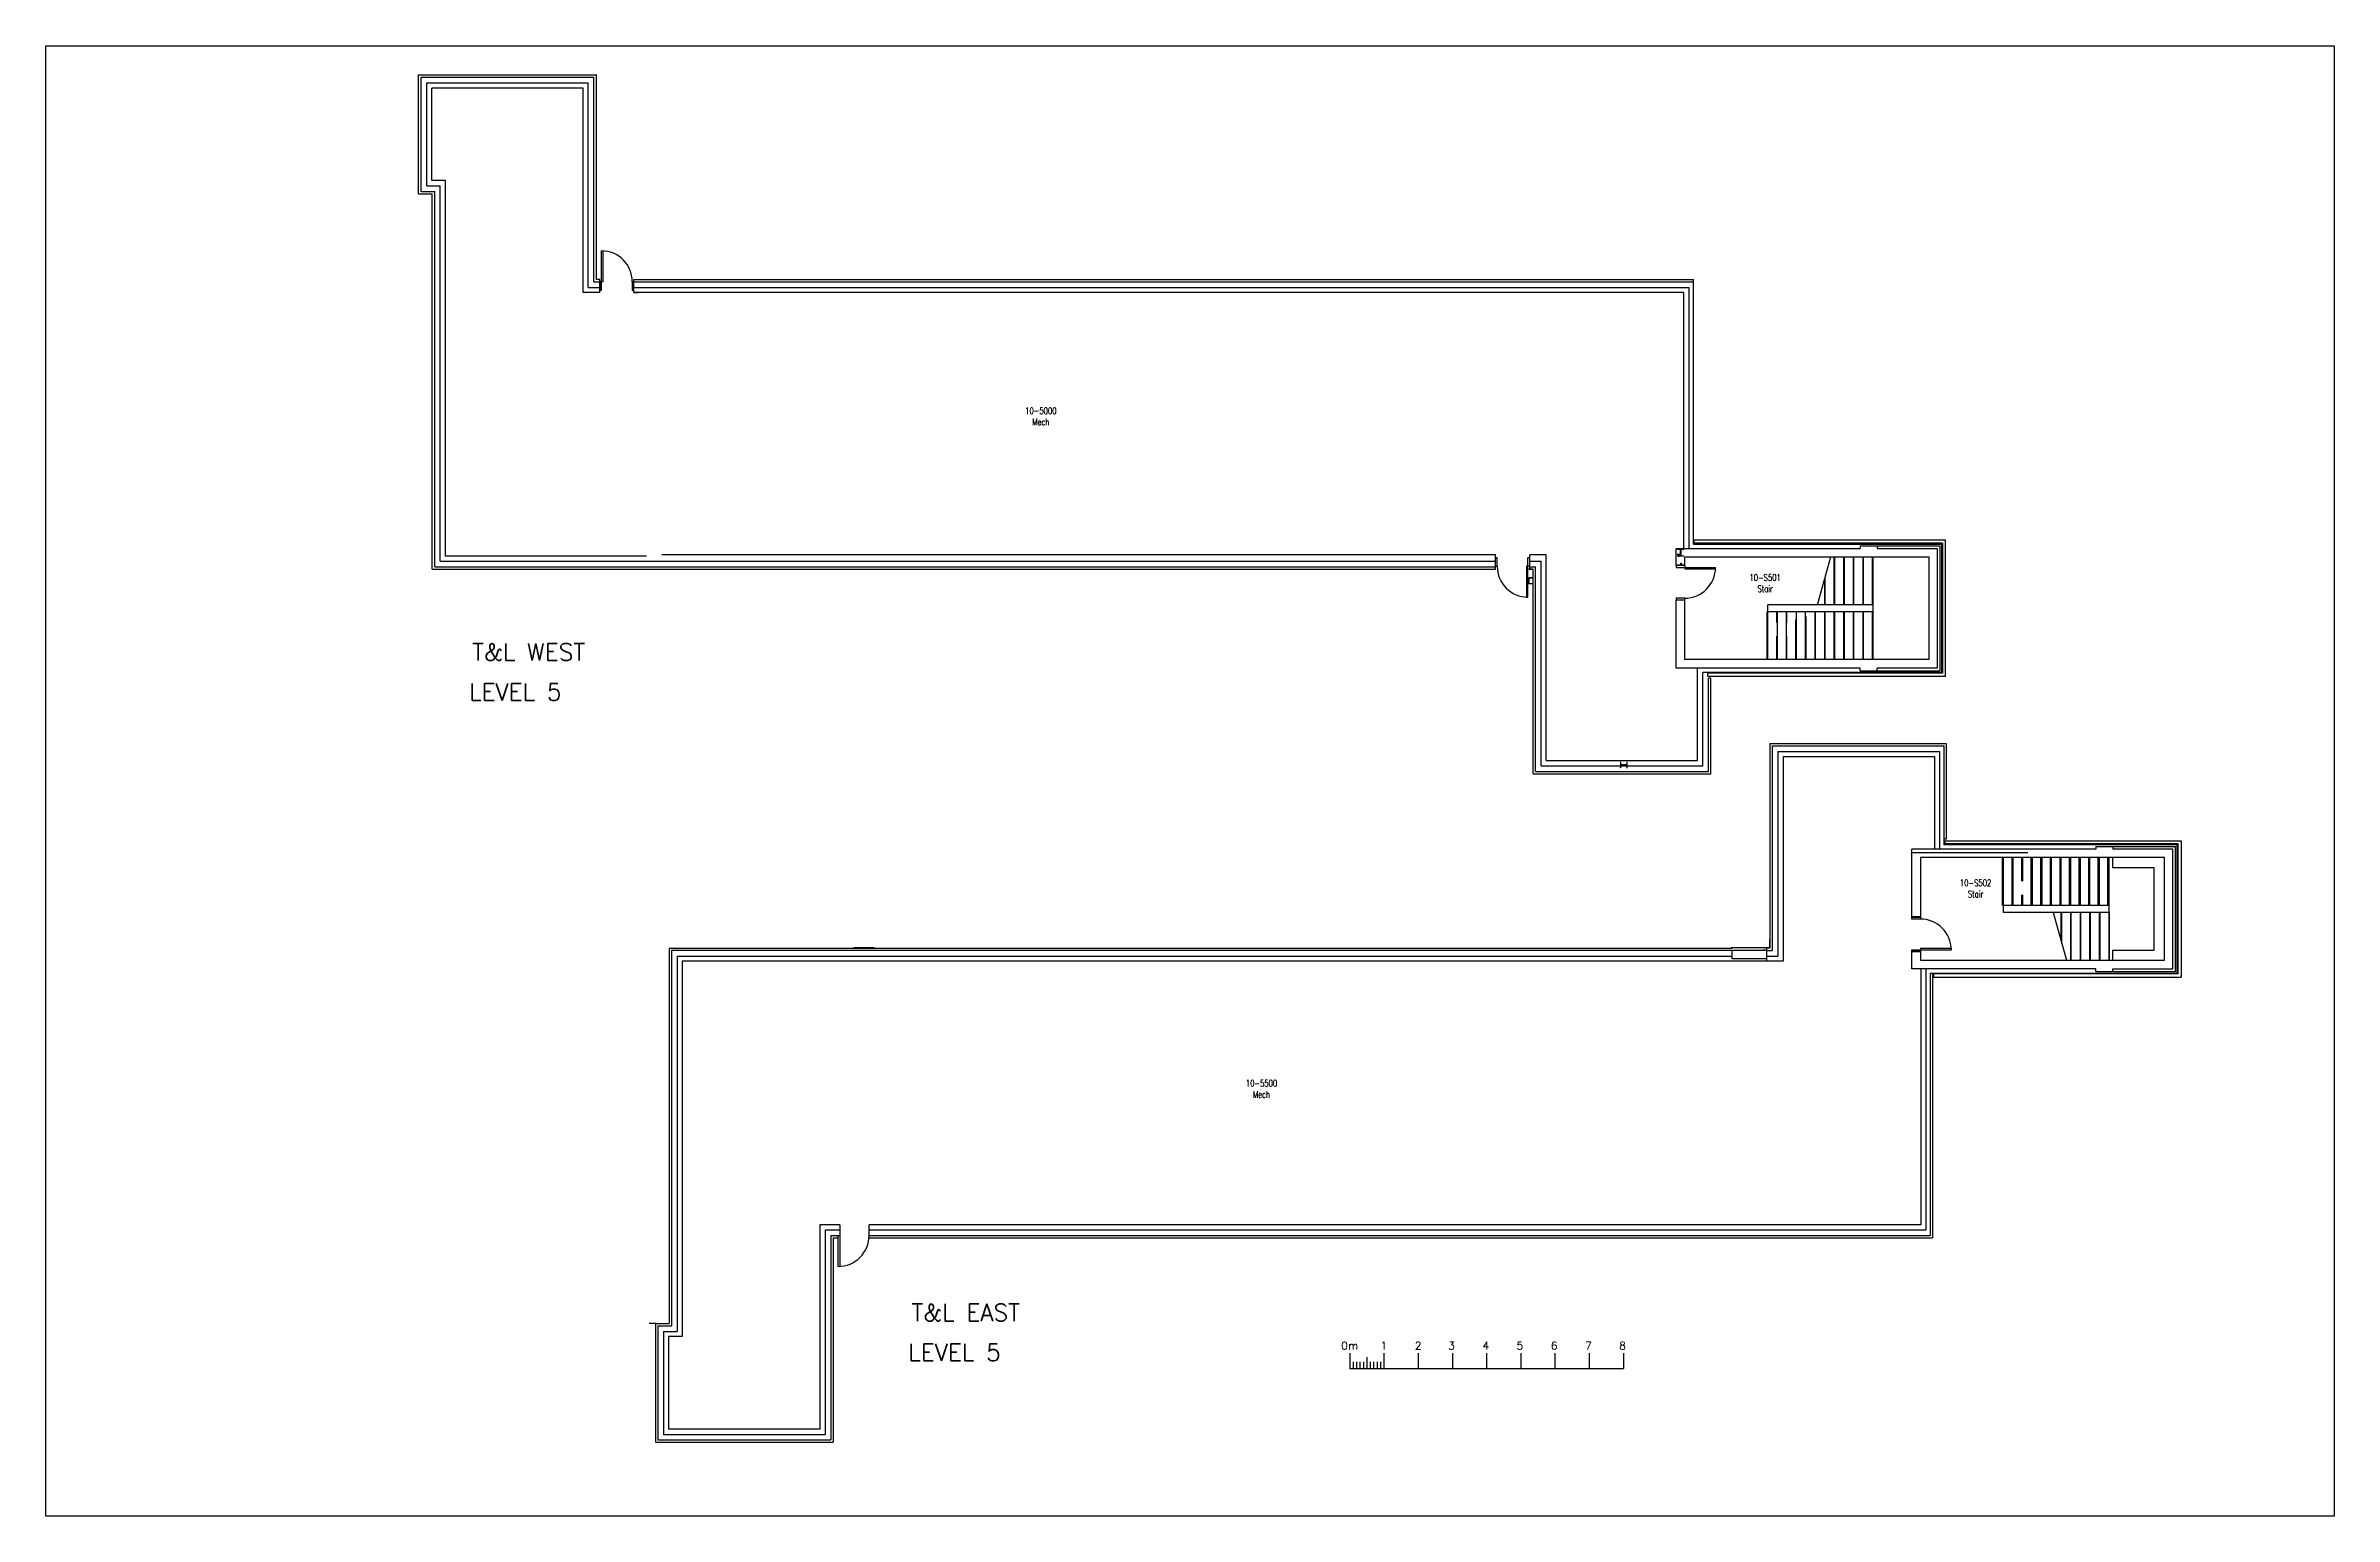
# Model space of a CAD drawing. Extents: x 11182 to 734459, y -1391328 to 152085.
# Drawn here: x 602264 to 669152, y -1110533 to -1067574 of the extents above; entities that cross this region are included whole.
import ezdxf
from ezdxf.enums import TextEntityAlignment as Align

# ---------------------------------------------------------------- set-up
doc = ezdxf.new("R2010")
doc.units = 0
doc.header["$LTSCALE"] = 500
doc.header["$MEASUREMENT"] = 0
doc.layers.get('0').update_dxf_attribs({"linetype": 'CONTINUOUS'})
doc.layers.add('0_Defpoints', color=106, linetype='CONTINUOUS', plot=False)
for name, color, linetype in [('0_room_data', 7, 'CONTINUOUS'), ('0_text', 7, 'CONTINUOUS'), ('1_Wall_Exist', 251, 'CONTINUOUS'), ('3_Text', 7, 'CONTINUOUS')]:
    doc.layers.add(name, color=color, linetype=linetype)
doc.styles.add('1_200', font='simplex.shx', dxfattribs={"width": 0.75, "height": 460})
doc.styles.get("Standard").update_dxf_attribs({"font": 'ROMANS', "height": 200})

msp = doc.modelspace()

# ---------------------------------------------------------------- texts
at = {"layer": '0_text'}
for s, p in [('T&L WEST', (614727, -1085535)), ('LEVEL 5', (614637, -1086702)), ('T&L EAST', (627567, -1104831)), ('LEVEL 5', (627477, -1105998))]:
    msp.add_text(s, height=500, rotation=0, dxfattribs=at).set_placement(p)
for s, p in [('0m', (640376, -1105549)), ('1', (641376, -1105549)), ('2', (642376, -1105549)), ('3', (643352, -1105549)), ('4', (644352, -1105549)), ('5', (645352, -1105549)), ('6', (646352, -1105549)), ('7', (647352, -1105549)), ('8', (648352, -1105549))]:
    msp.add_text(s, height=231, rotation=0, dxfattribs=at).set_placement(p, align=Align.MIDDLE_CENTER)

# ---------------------------------------------------------------- blocks, each defined once
blk = doc.blocks.new('room_data')
at = {"layer": '3_Text', "style": '1_200', "width": 0.75}
for tag, p in [('ROOMNUM', (0, 0)), ('ROOMUSE', (0, -575))]:
    blk.add_attdef(tag, text='', height=345, dxfattribs=at).set_placement(p, align=Align.MIDDLE_CENTER)

# ---------------------------------------------------------------- linework, layer by layer
for p, q in [((640376, -1105774), (640376, -1106219)), ((640376, -1106219), (648376, -1106219)), ((640476, -1106020), (640476, -1106219)), ((640576, -1106020), (640576, -1106219)), ((640676, -1106020), (640676, -1106219)), ((640776, -1106020), (640776, -1106219)), ((640876, -1105888), (640876, -1106219)), ((640976, -1106020), (640976, -1106219)), ((641076, -1106020), (641076, -1106219)), ((641176, -1106020), (641176, -1106219)), ((641276, -1106020), (641276, -1106219)), ((641376, -1105774), (641376, -1106219)), ((642376, -1105774), (642376, -1106219)), ((643376, -1105774), (643376, -1106219)), ((644376, -1105774), (644376, -1106219)), ((645376, -1105774), (645376, -1106219)), ((646376, -1105774), (646376, -1106219)), ((647376, -1105774), (647376, -1106219)), ((648376, -1105774), (648376, -1106219))]:
    msp.add_line(p, q)
at = {"layer": '0_Defpoints'}
msp.add_lwpolyline([(602264, -1067574), (669152, -1067574), (669152, -1110533), (602264, -1110533)], close=True, dxfattribs=at)
at = {"layer": '1_Wall_Exist'}
for p, q in [((613162, -1068423), (618356, -1068423)), ((613162, -1071895), (613162, -1068423)), ((613232, -1068492), (618286, -1068492)), ((613232, -1071827), (613232, -1068492)), ((613397, -1068657), (618121, -1068657)), ((613397, -1071662), (613397, -1068657)), ((617971, -1068807), (613547, -1068807)), ((613547, -1071512), (613547, -1068807)), ((617971, -1074782), (617971, -1068807)), ((618121, -1074632), (618121, -1068657)), ((618286, -1074467), (618286, -1068492)), ((618356, -1074398), (618356, -1068423)), ((613946, -1071512), (613547, -1071512)), ((613946, -1082481), (613946, -1071512)), ((613162, -1071895), (613562, -1071895)), ((613232, -1071827), (613631, -1071827)), ((613397, -1071662), (613796, -1071662)), ((613562, -1082865), (613562, -1071895)), ((613631, -1082796), (613631, -1071827)), ((613796, -1082631), (613796, -1071662)), ((618506, -1074715), (618506, -1073565)), ((618551, -1074465), (618551, -1073565)), ((618456, -1074782), (617971, -1074782)), ((618121, -1074632), (618456, -1074632)), ((618286, -1074467), (618456, -1074467)), ((618456, -1074786), (618333, -1074786)), ((618456, -1074398), (618356, -1074398)), ((618456, -1074782), (618456, -1074398)), ((618456, -1074465), (618456, -1074715)), ((618551, -1074465), (618456, -1074465)), ((618456, -1074715), (618506, -1074715)), ((618456, -1074782), (618456, -1074786)), ((619456, -1074465), (619406, -1074465)), ((619406, -1074465), (619406, -1074715)), ((619406, -1074715), (619456, -1074715)), ((619456, -1074782), (619456, -1074398)), ((619456, -1074398), (650421, -1074398)), ((619456, -1074715), (619456, -1074465)), ((619456, -1074467), (650421, -1074467)), ((619456, -1074632), (650296, -1074632)), ((650146, -1074782), (619456, -1074782)), ((619456, -1074782), (619456, -1074786)), ((619456, -1074786), (619579, -1074786)), ((650146, -1082257), (650146, -1074782)), ((650296, -1082257), (650296, -1074632)), ((650421, -1082132), (650421, -1074398)), ((613796, -1082631), (613796, -1076656)), ((613946, -1082481), (613946, -1076506)), ((650421, -1082132), (657675, -1082132)), ((650446, -1082107), (650446, -1082017)), ((657790, -1082017), (650446, -1082017)), ((657700, -1082107), (650446, -1082107)), ((655295, -1082182), (657625, -1082182)), ((655295, -1082182), (655295, -1082257)), ((655795, -1082182), (655795, -1082257)), ((657625, -1082182), (657625, -1085832)), ((657675, -1082132), (657675, -1085882)), ((657700, -1082107), (657700, -1085907)), ((657790, -1085997), (657790, -1082017)), ((613562, -1082865), (644637, -1082865)), ((613631, -1082796), (644637, -1082796)), ((613796, -1082631), (644637, -1082631)), ((619820, -1082481), (613946, -1082481)), ((644637, -1082448), (620272, -1082448)), ((644637, -1082865), (644637, -1082448)), ((644687, -1082531), (644637, -1082531)), ((644637, -1082781), (644687, -1082781)), ((644687, -1082781), (644687, -1082531)), ((645542, -1082781), (645542, -1083681)), ((645637, -1082781), (645542, -1082781)), ((645587, -1083681), (645587, -1082531)), ((645637, -1082531), (645587, -1082531)), ((645737, -1082865), (645609, -1082865)), ((645609, -1082865), (645609, -1082869)), ((645609, -1082869), (645732, -1082869)), ((646121, -1082448), (645637, -1082448)), ((645637, -1082865), (645637, -1082448)), ((645637, -1082631), (645971, -1082631)), ((645637, -1082796), (645806, -1082796)), ((645732, -1082869), (645732, -1083115)), ((645736, -1083288), (645736, -1082865)), ((645737, -1088840), (645737, -1082865)), ((645806, -1088772), (645806, -1082796)), ((645971, -1088607), (645971, -1082631)), ((646121, -1088457), (646121, -1082448)), ((649920, -1082257), (655295, -1082257)), ((649920, -1082752), (649920, -1082257)), ((650170, -1082752), (649920, -1082752)), ((650170, -1082762), (649920, -1082762)), ((649920, -1082762), (649920, -1082812)), ((649920, -1082812), (651070, -1082812)), ((650005, -1082424), (649944, -1082431)), ((649996, -1082480), (649944, -1082431)), ((649998, -1082469), (649958, -1082476)), ((649995, -1082507), (649958, -1082476)), ((649963, -1082278), (650129, -1082278)), ((649963, -1082287), (649963, -1082278)), ((649963, -1082484), (649963, -1082475)), ((650129, -1082484), (649963, -1082484)), ((650039, -1082290), (649966, -1082290)), ((649966, -1082472), (650039, -1082472)), ((649995, -1082507), (649998, -1082469)), ((649996, -1082480), (650005, -1082424)), ((650042, -1082469), (650042, -1082293)), ((650050, -1082293), (650050, -1082469)), ((650067, -1082737), (650050, -1082692)), ((650088, -1082705), (650050, -1082692)), ((650126, -1082290), (650053, -1082290)), ((650053, -1082472), (650126, -1082472)), ((650067, -1082737), (650088, -1082705)), ((650129, -1082278), (650129, -1082287)), ((650129, -1082475), (650129, -1082484)), ((650170, -1082507), (657300, -1082507)), ((650170, -1082752), (650170, -1082507)), ((650170, -1082762), (650170, -1082857)), ((650170, -1082857), (651070, -1082857)), ((651070, -1082857), (651070, -1082812)), ((654049, -1083907), (654437, -1082507)), ((654530, -1082507), (654530, -1083907)), ((654555, -1083907), (654555, -1082507)), ((654810, -1082507), (654810, -1083907)), ((654835, -1083907), (654835, -1082507)), ((655090, -1082507), (655090, -1083907)), ((655115, -1083907), (655115, -1082507)), ((655370, -1082507), (655370, -1083907)), ((655395, -1083907), (655395, -1082507)), ((655650, -1082507), (655650, -1083907)), ((655675, -1085507), (655675, -1082507)), ((655795, -1082257), (657550, -1082257)), ((657300, -1082507), (657300, -1085507)), ((657550, -1082257), (657550, -1085757)), ((645732, -1083115), (645609, -1083115)), ((645609, -1083115), (645609, -1083288)), ((645609, -1083119), (645736, -1083119)), ((645736, -1083288), (645609, -1083288)), ((654250, -1083180), (654250, -1083907)), ((654275, -1083907), (654275, -1083090)), ((645542, -1083681), (645587, -1083681)), ((650170, -1083712), (649920, -1083712)), ((649920, -1083712), (649920, -1083762)), ((649920, -1083762), (650170, -1083762)), ((649920, -1085757), (649920, -1083772)), ((650170, -1083772), (649920, -1083772)), ((650170, -1083762), (650170, -1083712)), ((650170, -1085507), (650170, -1083772)), ((652570, -1084107), (652570, -1085507)), ((655675, -1083907), (652595, -1083907)), ((652595, -1085507), (652595, -1083907)), ((655675, -1084107), (652595, -1084107)), ((652850, -1084107), (652850, -1084419)), ((652875, -1085507), (652875, -1084107)), ((653130, -1084107), (653130, -1085507)), ((653155, -1084419), (653155, -1084107)), ((653435, -1085507), (653435, -1084107)), ((653690, -1084107), (653690, -1085507)), ((653715, -1085507), (653715, -1084247)), ((653970, -1084107), (653970, -1085507)), ((653995, -1085507), (653995, -1084107)), ((654250, -1084107), (654250, -1085507)), ((654275, -1085507), (654275, -1084107)), ((654530, -1084107), (654530, -1085507)), ((654555, -1085507), (654555, -1084107)), ((654810, -1084107), (654810, -1085507)), ((654835, -1085507), (654835, -1084107)), ((655090, -1084107), (655090, -1085507)), ((655115, -1085507), (655115, -1084107)), ((655370, -1084107), (655370, -1085507)), ((655395, -1085507), (655395, -1084107)), ((655650, -1084107), (655650, -1085507)), ((652850, -1084819), (652850, -1085507)), ((653155, -1085507), (653155, -1084819)), ((653410, -1084337), (653410, -1085507)), ((657300, -1085507), (650170, -1085507)), ((655295, -1085757), (649920, -1085757)), ((650546, -1088457), (650546, -1085757)), ((657676, -1085882), (650696, -1085882)), ((650696, -1088607), (650696, -1085882)), ((657700, -1085907), (650846, -1085907)), ((650846, -1085997), (650846, -1085907)), ((657790, -1085997), (650846, -1085997)), ((650861, -1088772), (650861, -1086047)), ((650931, -1086047), (650861, -1086047)), ((650931, -1088840), (650931, -1086047)), ((653633, -1085757), (653632, -1085753)), ((653641, -1085757), (653632, -1085753)), ((655295, -1085832), (655295, -1085757)), ((655295, -1085832), (657625, -1085832)), ((657550, -1085757), (655795, -1085757)), ((655795, -1085832), (655795, -1085757)), ((652658, -1087957), (657811, -1087956)), ((652658, -1087957), (652658, -1093933)), ((652727, -1088026), (657742, -1088026)), ((652727, -1088026), (652727, -1094001)), ((652892, -1088191), (657617, -1088191)), ((652892, -1088191), (652892, -1094166)), ((657617, -1088191), (657617, -1091041)), ((657742, -1088026), (657742, -1090916)), ((657811, -1087956), (657811, -1090751)), ((645737, -1088840), (650931, -1088840)), ((645806, -1088772), (650861, -1088772)), ((645971, -1088607), (650696, -1088607)), ((646121, -1088457), (650546, -1088457)), ((648293, -1088499), (648286, -1088499)), ((648286, -1088499), (648286, -1088664)), ((648286, -1088664), (648293, -1088664)), ((648296, -1088575), (648296, -1088502)), ((648296, -1088661), (648296, -1088588)), ((648473, -1088578), (648299, -1088578)), ((648299, -1088585), (648473, -1088585)), ((648476, -1088502), (648476, -1088575)), ((648476, -1088588), (648476, -1088661)), ((648487, -1088499), (648479, -1088499)), ((648479, -1088664), (648487, -1088664)), ((648487, -1088664), (648487, -1088499)), ((653042, -1088341), (657467, -1088341)), ((653042, -1088341), (653042, -1094316)), ((657467, -1088341), (657467, -1091041)), ((657811, -1090751), (657742, -1090751)), ((664562, -1090916), (657742, -1090916)), ((657767, -1090801), (657767, -1090891)), ((657767, -1090801), (664677, -1090801)), ((664587, -1090891), (657767, -1090891)), ((664562, -1094666), (664562, -1090916)), ((664587, -1094691), (664587, -1090891)), ((664677, -1090801), (664677, -1094781)), ((656807, -1093086), (656807, -1091041)), ((662182, -1091041), (656807, -1091041)), ((656807, -1091141), (660192, -1091141)), ((664187, -1091291), (657057, -1091291)), ((657057, -1091291), (657057, -1093026)), ((659457, -1092691), (659457, -1091291)), ((659482, -1092891), (659482, -1091291)), ((659737, -1092691), (659737, -1091291)), ((659762, -1091291), (659762, -1092691)), ((660017, -1091978), (660017, -1091291)), ((660042, -1091291), (660042, -1091978)), ((660297, -1092691), (660297, -1091291)), ((660322, -1091291), (660322, -1092691)), ((660577, -1092691), (660577, -1091291)), ((660602, -1091291), (660602, -1092691)), ((660857, -1092691), (660857, -1091291)), ((660882, -1091291), (660882, -1092691)), ((661137, -1092691), (661137, -1091291)), ((661162, -1091291), (661162, -1092691)), ((661417, -1092691), (661417, -1091291)), ((661442, -1091291), (661442, -1092691)), ((661697, -1092691), (661697, -1091291)), ((661722, -1091291), (661722, -1092691)), ((661977, -1092691), (661977, -1091291)), ((662002, -1091291), (662002, -1092691)), ((662182, -1090966), (664512, -1090966)), ((662182, -1090966), (662182, -1091041)), ((662257, -1092691), (662257, -1091291)), ((662282, -1091291), (662282, -1092691)), ((662537, -1092691), (662537, -1091291)), ((662562, -1091291), (662562, -1094291)), ((662670, -1091291), (662670, -1091591)), ((663887, -1091591), (662670, -1091591)), ((662682, -1090966), (662682, -1091041)), ((664437, -1091041), (662682, -1091041)), ((663887, -1093991), (663887, -1091591)), ((664187, -1094291), (664187, -1091291)), ((664437, -1094541), (664437, -1091041)), ((664512, -1094616), (664512, -1090966)), ((662562, -1092691), (659482, -1092691)), ((662562, -1092891), (659482, -1092891)), ((660017, -1092691), (660017, -1092378)), ((660042, -1092378), (660042, -1092691)), ((660936, -1092891), (661323, -1094291)), ((661162, -1092891), (661162, -1093708)), ((661187, -1093798), (661187, -1092891)), ((661442, -1092891), (661442, -1094291)), ((661467, -1094291), (661467, -1092891)), ((661722, -1092891), (661722, -1094291)), ((661747, -1094291), (661747, -1092891)), ((662002, -1092891), (662002, -1094291)), ((662027, -1094291), (662027, -1092891)), ((662282, -1092891), (662282, -1094291)), ((662307, -1094291), (662307, -1092891)), ((662587, -1094291), (662587, -1092891)), ((657057, -1093026), (656807, -1093026)), ((656807, -1093036), (657057, -1093036)), ((656807, -1093086), (656807, -1093036)), ((657057, -1093086), (656807, -1093086)), ((657057, -1093036), (657057, -1093086)), ((620483, -1093933), (651558, -1093933)), ((620483, -1093933), (620483, -1104902)), ((620552, -1094001), (620552, -1104970)), ((651558, -1094001), (620552, -1094001)), ((620717, -1094166), (620717, -1105135)), ((620717, -1094166), (651558, -1094166)), ((626472, -1093932), (625887, -1093932)), ((651530, -1093933), (651530, -1093929)), ((652653, -1093929), (651530, -1093929)), ((651558, -1094249), (651558, -1093999)), ((651558, -1093999), (651608, -1093999)), ((651608, -1094249), (651558, -1094249)), ((651608, -1093999), (652508, -1093999)), ((652508, -1094249), (651608, -1094249)), ((652558, -1093999), (652463, -1093999)), ((652558, -1094249), (652508, -1094249)), ((652530, -1093683), (652530, -1093679)), ((652530, -1093933), (652530, -1093929)), ((652658, -1093933), (652530, -1093933)), ((652558, -1093933), (652558, -1094316)), ((652558, -1093999), (652558, -1094249)), ((652558, -1094001), (652727, -1094001)), ((652558, -1094166), (652892, -1094166)), ((652653, -1093929), (652653, -1093683)), ((652657, -1093679), (652657, -1093933)), ((656807, -1094541), (656807, -1093986)), ((656807, -1093986), (657957, -1093986)), ((656807, -1094036), (656807, -1093986)), ((657057, -1094036), (656807, -1094036)), ((657057, -1094046), (656807, -1094046)), ((657057, -1093941), (657957, -1093941)), ((657057, -1093941), (657057, -1094036)), ((657057, -1094046), (657057, -1094291)), ((657057, -1094291), (664187, -1094291)), ((657957, -1093941), (657957, -1093986)), ((662670, -1093991), (663887, -1093991)), ((662670, -1093991), (662670, -1094291)), ((620867, -1094316), (620867, -1105285)), ((651558, -1094316), (620867, -1094316)), ((651558, -1094316), (651558, -1094320)), ((652681, -1094320), (651558, -1094320)), ((653042, -1094316), (652558, -1094316)), ((652558, -1094316), (652558, -1094320)), ((662182, -1094541), (656807, -1094541)), ((657067, -1094541), (657067, -1102016)), ((657217, -1094541), (657217, -1102166)), ((657342, -1094666), (664562, -1094666)), ((657342, -1094666), (657342, -1102331)), ((657411, -1094666), (657411, -1102400)), ((657436, -1094691), (657436, -1094781)), ((664587, -1094691), (657436, -1094691)), ((657436, -1094781), (664677, -1094781)), ((662182, -1094616), (662182, -1094541)), ((662182, -1094616), (664512, -1094616)), ((662682, -1094616), (662682, -1094541)), ((662682, -1094541), (664437, -1094541)), ((625471, -1102016), (624892, -1102016)), ((624892, -1102016), (624892, -1107991)), ((625042, -1102166), (625042, -1108141)), ((625042, -1102166), (625471, -1102166)), ((625471, -1102016), (625471, -1102331)), ((657067, -1102016), (626326, -1102016)), ((626326, -1102400), (626326, -1102016)), ((626326, -1102166), (657217, -1102166)), ((625207, -1102331), (625207, -1108306)), ((625207, -1102331), (625471, -1102331)), ((625276, -1102400), (625276, -1108374)), ((625276, -1102400), (625426, -1102400)), ((625426, -1103233), (625426, -1102333)), ((625471, -1102331), (625471, -1103233)), ((626326, -1102331), (657342, -1102331)), ((626326, -1102400), (657411, -1102400)), ((620083, -1104903), (619898, -1104903)), ((620083, -1104902), (620083, -1108374)), ((620083, -1104902), (620483, -1104902)), ((620153, -1104970), (620153, -1108306)), ((620153, -1104970), (620552, -1104970)), ((620318, -1105135), (620318, -1108141)), ((620318, -1105135), (620717, -1105135)), ((620468, -1105285), (620468, -1107991)), ((620867, -1105285), (620468, -1105285)), ((620153, -1108306), (625207, -1108306)), ((620318, -1108141), (625042, -1108141)), ((624892, -1107991), (620468, -1107991)), ((620083, -1108374), (625276, -1108374))]:
    msp.add_line(p, q, dxfattribs=at)
for centre, radius, start, end in [((618506, -1074465), 900, 0, 90), ((645587, -1082781), 900, 180, 270), ((649966, -1082287), 3, 180, 270), ((649966, -1082475), 3, 90, 180), ((650039, -1082293), 3, 0, 90), ((650039, -1082469), 3, 270, 0), ((650053, -1082293), 3, 90, 180), ((650053, -1082469), 3, 180, 270), ((650126, -1082287), 3, 270, 0), ((650126, -1082475), 3, 0, 90), ((650170, -1082812), 900, 270, 0), ((648293, -1088502), 3, 0, 90), ((648293, -1088661), 3, 270, 0), ((648299, -1088575), 3, 180, 270), ((648299, -1088588), 3, 90, 180), ((648473, -1088575), 3, 270, 0), ((648473, -1088588), 3, 0, 90), ((648479, -1088502), 3, 90, 180), ((648479, -1088661), 3, 180, 270), ((657057, -1093986), 900, 0, 90), ((625426, -1102333), 900, 270, 0.14324)]:
    msp.add_arc(centre, radius, start, end, dxfattribs=at)

# ---------------------------------------------------------------- block references
at = {"layer": '0_room_data', "xscale": 0.5657139806978375, "yscale": 0.5657139806978375, "zscale": 0.5657139806978375}
for p, values in [((631349, -1078237), {'ROOMNUM': '10-5000', 'ROOMUSE': 'Mech'}), ((652519, -1083109), {'ROOMNUM': '10-S501', 'ROOMUSE': 'Stair'}), ((658670, -1092030), {'ROOMNUM': '10-S502', 'ROOMUSE': 'Stair'}), ((637799, -1097885), {'ROOMNUM': '10-5500', 'ROOMUSE': 'Mech'})]:
    msp.add_blockref('room_data', p, dxfattribs=at).add_auto_attribs(values)

msp.set_redraw_order([(e.dxf.handle, doc.entitydb.next_handle()) for e in msp.query("TEXT MTEXT ATTDEF DIMENSION ARC_DIMENSION")])  # texts and dimensions are drawn at this point

doc.saveas('drawing.dxf')
